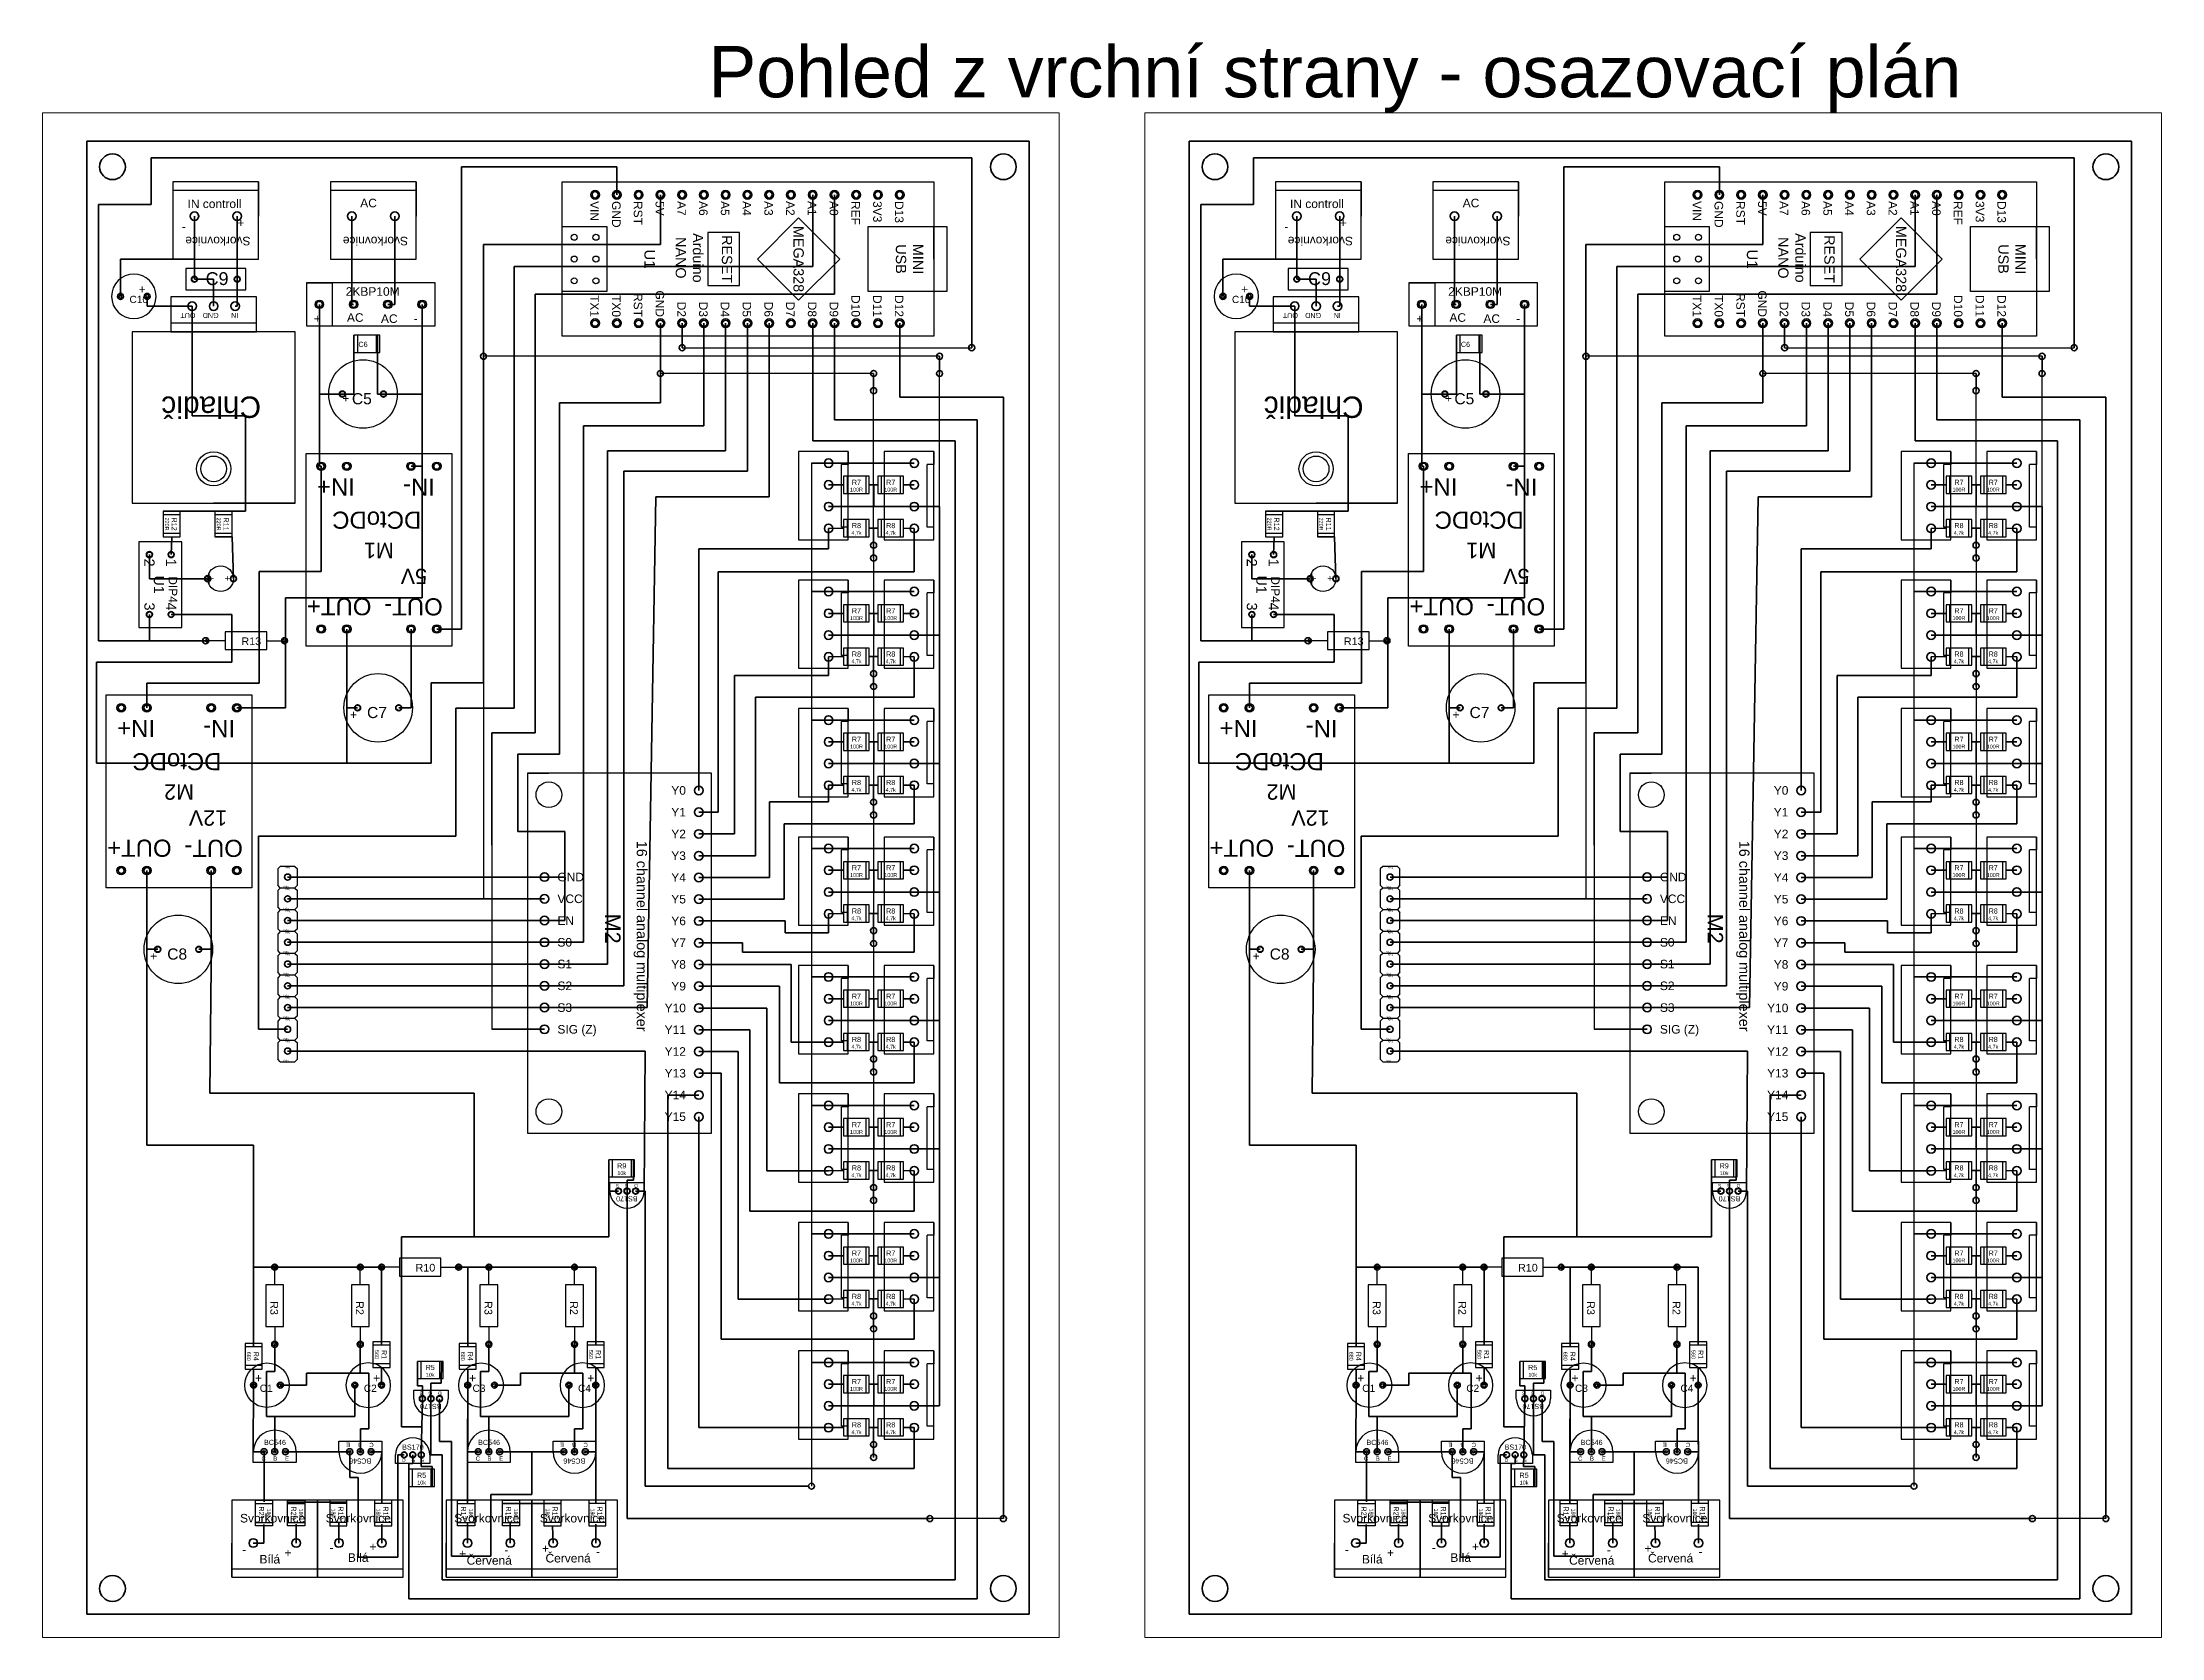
# Paper-space layout 'Layout2' of a CAD drawing. Header units: millimetres. Extents: x 1 to 248, y 4 to 190.
# The model-space entities are those that its viewports show. They can reach past a viewport. Long polylines and large blocks are cut down to what shows.
import ezdxf
from ezdxf.enums import TextEntityAlignment as Align

# ---------------------------------------------------------------- set-up
doc = ezdxf.new("R2010")
doc.units = ezdxf.units.MM
for name, color, linetype, lineweight in [('Cesty', 90, 'Continuous', 106), ('Deska', 10, 'Continuous', 70), ('Díry', 106, 'Continuous', 35), ('Díry-šrouby', 10, 'Continuous', 70)]:
    doc.layers.add(name, color=color, linetype=linetype, lineweight=lineweight)
for name, color, linetype in [('Drátové propojky', 172, 'Continuous'), ('Díry-poznámky', 40, 'Continuous'), ('SMD součástky', 172, 'Continuous'), ('Součástky', 212, 'Continuous')]:
    doc.layers.add(name, color=color, linetype=linetype)
doc.layers.add('Poznámky', color=7, linetype='Continuous', lineweight=0, true_color=0xe98707)
doc.styles.get("Standard").update_dxf_attribs({"font": 'arial.ttf'})

# ---------------------------------------------------------------- blocks, each defined once
blk = doc.blocks.new('Svorkovnice')
for p, q in [((7.5, 5), (-2.5, 5)), ((-2.5, 5), (-2.5, -4)), ((7.5, -4), (7.5, 5)), ((-2.5, -4), (-2.5, 0)), ((-2.5, -4), (-2.5, -3)), ((-2.5, -3), (7.5, -3)), ((-2.5, -4), (7.5, -4))]:
    blk.add_line(p, q)
for centre in [(0, 0), (5, 0)]:
    blk.add_circle(centre, 0.5)
at = {"insert": (-1.55, 3.4), "char_height": 1, "attachment_point": 1}
blk.add_mtext_dynamic_manual_height_columns('Svorkovnice', width=1.7485, gutter_width=12.5, heights=[0], dxfattribs=at)
blk = doc.blocks.new('Tranzistor_1')
for p, q in [((-5, -2.5), (-5, 0)), ((5, -2.5), (-5, -2.5)), ((5, 0), (5, -2.5))]:
    blk.add_line(p, q)
for centre in [(-2.5, 0), (0, 0), (2.5, 0)]:
    blk.add_circle(centre, 0.3)
blk.add_arc((0, 0), 5, 0, 180)
at = {"char_height": 1, "attachment_point": 1}
for s, insert in [('C', (-3.09, -1.09)), ('B', (-0.34, -1.09)), ('E', (2.41, -1.09))]:
    blk.add_mtext_dynamic_manual_height_columns(s, width=0.3446, gutter_width=12.5, heights=[0], dxfattribs=dict(at, insert=insert))
blk.add_attdef('TYP', (-2.51, 1.58), '', height=1.2)
blk = doc.blocks.new('*U200')
blk.add_circle((0, 0), 0.3)
blk = doc.blocks.new('*U199')
at = {"color": 0, "linetype": 'ByBlock', "lineweight": -2, "transparency": 16777216}
for p in [(0, 0), (4.8, 0)]:
    blk.add_blockref('*U200', p, dxfattribs=at)
blk = doc.blocks.new('BLOCK4')
blk.add_circle((2.4, 0), 4)
blk.add_blockref('*U199', (0, 0))
blk.add_attdef('C', (1.11, -1.2), '', height=1.3)
blk = doc.blocks.new('Rezistor SMD')
for p, q in [((2.8, 1), (-0.2, 1)), ((-0.2, 1), (-0.2, -1)), ((0.2, 1), (0.2, -1)), ((2.8, 1), (2.3, 1)), ((2.8, 1), (2.4, 1)), ((2.4, 1), (2.4, -1)), ((2.8, -1), (2.8, 1)), ((-0.2, -1), (2.8, -1))]:
    blk.add_line(p, q)
for tag, height, p in [('R', 0.6, (1.3, 0)), ('VALUE', 0.45, (1.3, -0.78))]:
    blk.add_attdef(tag, text='', height=height).set_placement(p, align=Align.CENTER)
blk = doc.blocks.new('Rezistor')
for p, q in [((3, 0), (0, 0)), ((10, 1.5), (3, 1.5)), ((3, 1.5), (3, -1.5)), ((10, -1.5), (10, 1.5)), ((10, 0), (13, 0)), ((3, -1.5), (10, -1.5))]:
    blk.add_line(p, q)
for centre in [(0, 0), (13, 0)]:
    blk.add_circle(centre, 0.3)
blk.add_attdef('R', (5.73, -0.74), '', height=1.3)
blk = doc.blocks.new('Tranzistor_1 v2')
for p, q in [((-2, -1), (-2, 0)), ((2, 0), (2, -1)), ((2, -1), (-2, -1))]:
    blk.add_line(p, q)
for centre in [(-1, 0), (0, 0), (1, 0)]:
    blk.add_circle(centre, 0.3)
blk.add_arc((0, 0), 2, 0, 180)
at = {"char_height": 0.4, "attachment_point": 1}
for s, insert in [('D', (-1.24, -0.44)), ('G', (-0.14, -0.44)), ('S', (0.96, -0.44))]:
    blk.add_mtext_dynamic_manual_height_columns(s, width=0.3446, gutter_width=12.5, heights=[0], dxfattribs=dict(at, insert=insert))
blk.add_attdef('TYP', (-1.24, 0.6), '', height=0.6)
blk = doc.blocks.new('*U118')
blk.add_circle((0, 0), 0.35)
blk = doc.blocks.new('*U119')
at = {"color": 0, "linetype": 'ByBlock', "lineweight": -2, "transparency": 16777216}
for p in [(-5.08, 2.54), (-2.54, 2.54), (0, 2.54), (-5.08, 0), (-2.54, 0), (0, 0)]:
    blk.add_blockref('*U118', p, dxfattribs=at)
blk = doc.blocks.new('*U120')
blk.add_circle((0, 0), 0.35)
blk = doc.blocks.new('*U121')
at = {"color": 0, "linetype": 'ByBlock', "lineweight": -2, "transparency": 16777216}
for p in [(0, 0), (0, -2.54), (0, -5.08), (0, -7.62), (0, -10.16), (0, -12.7), (0, -15.24), (0, -17.78), (0, -20.32), (0, -22.86), (0, -25.4), (0, -27.94), (0, -30.48), (0, -33.02), (0, -35.56)]:
    blk.add_blockref('*U120', p, dxfattribs=at)
blk = doc.blocks.new('*U122')
blk.add_circle((0, 0), 0.35)
blk = doc.blocks.new('*U123')
at = {"color": 0, "linetype": 'ByBlock', "lineweight": -2, "transparency": 16777216}
for p in [(0, 0), (0, -2.54), (0, -5.08), (0, -7.62), (0, -10.16), (0, -12.7), (0, -15.24), (0, -17.78), (0, -20.32), (0, -22.86), (0, -25.4), (0, -27.94), (0, -30.48), (0, -33.02), (0, -35.56)]:
    blk.add_blockref('*U122', p, dxfattribs=at)
blk = doc.blocks.new('Arduino NANO')
for p, q in [((-3.8, 43.4), (-3.8, 44.9)), ((-3.8, 44.9), (3.8, 44.9)), ((3.8, 44.9), (3.8, 35.7)), ((-9, 0), (-9, 43.4)), ((-9, 43.4), (9, 43.4)), ((0, 43.4), (-3.8, 43.4)), ((-3.8, 35.7), (-3.8, 43.4)), ((0, 43.4), (7.5, 43.4)), ((9, 43.4), (9, 0)), ((3.8, 35.7), (-3.8, 35.7)), ((-4.81, 27.59), (0, 32.4)), ((0, 32.4), (4.81, 27.59)), ((0, 22.78), (-4.81, 27.59)), ((4.81, 27.59), (0, 22.78)), ((3.1, 20.7), (-3.1, 20.7)), ((-3.1, 20.7), (-3.1, 17)), ((3.1, 17), (3.1, 20.7)), ((-3.1, 17), (0, 17)), ((0, 17), (3.1, 17)), ((-3.8, 0), (-3.8, 5.2)), ((-3.8, 5.2), (3.8, 5.2)), ((3.8, 5.2), (3.8, 0)), ((9, 0), (-9, 0)), ((0, 0), (-3.8, 0))]:
    blk.add_line(p, q)
at = {"xscale": -1}
blk.add_blockref('*U123', (-7.5, 39.4), dxfattribs=at)
for name, p in [('*U121', (7.5, 39.4)), ('*U119', (2.54, 1.4))]:
    blk.add_blockref(name, p)
for s, width, insert, char_height, attachment_point in [('MINI\\PUSB', 4.3883, (0, 40.54), 1.2, 5), ('D13', 0.8557, (-6.77, 39.33), 1, 4), ('D12', 0.8557, (6.77, 39.33), 1, 6), ('3V3', 0.8557, (-6.77, 36.79), 1, 4), ('D11', 0.8557, (6.77, 36.79), 1, 6), ('REF', 0.8557, (-6.77, 34.25), 1, 4), ('D10', 0.8557, (6.77, 34.25), 1, 6), ('A0', 0.8557, (-6.77, 31.71), 1, 4), ('D9', 0.8557, (6.77, 31.71), 1, 6), ('D8', 0.8557, (6.77, 29.17), 1, 6), ('A1', 0.8557, (-6.77, 29.17), 1, 4), ('MEGA328', 4.3883, (0, 27.59), 1.2, 5), ('A2', 0.8557, (-6.77, 26.63), 1, 4), ('D7', 0.8557, (6.77, 26.63), 1, 6), ('A3', 0.8557, (-6.77, 24.09), 1, 4), ('D6', 0.8557, (6.77, 24.09), 1, 6), ('A4', 0.8557, (-6.77, 21.55), 1, 4), ('RESET', 4.3883, (0, 19.23), 1.2, 5), ('D5', 0.8557, (6.77, 21.55), 1, 6), ('A5', 0.8557, (-6.77, 19.01), 1, 4), ('D4', 0.8557, (6.77, 19.01), 1, 6), ('A6', 0.8557, (-6.77, 16.47), 1, 4), ('Arduino\\PNANO', 4.3883, (-0.14, 14.84), 1.2, 5), ('D3', 0.8557, (6.77, 16.47), 1, 6), ('A7', 0.8557, (-6.77, 13.93), 1, 4), ('D2', 0.8557, (6.77, 13.93), 1, 6), ('5V', 0.8557, (-6.77, 11.39), 1, 4), ('GND', 0.8557, (6.77, 11.39), 1, 6), ('RST', 0.8557, (-6.77, 8.85), 1, 4), ('RST', 0.8557, (6.77, 8.85), 1, 6), ('GND', 0.8557, (-6.77, 6.31), 1, 4), ('TX0', 0.8557, (6.77, 6.31), 1, 6), ('VIN', 0.8557, (-6.77, 3.77), 1, 4), ('TX1', 0.8557, (6.77, 3.77), 1, 6)]:
    blk.add_mtext_dynamic_manual_height_columns(s, width=width, gutter_width=12.5, heights=[0], dxfattribs=dict(insert=insert, char_height=char_height, attachment_point=attachment_point))
blk.add_attdef('UX', text='', height=1.25).set_placement((0, 10.22), align=Align.MIDDLE_CENTER)
blk = doc.blocks.new('DCtoDC_small')
for p, q in [((0, 0), (0, 22.5)), ((0, 22.5), (17, 22.5)), ((17, 22.5), (17, 0)), ((17, 0), (0, 0))]:
    blk.add_line(p, q)
for centre in [(1.75, 20.5), (4.75, 20.5), (12.25, 20.5), (15.25, 20.5), (1.75, 1.5), (4.75, 1.5), (12.25, 1.5), (15.25, 1.5)]:
    blk.add_circle(centre, 0.5)
at = {"char_height": 2, "attachment_point": 1}
for s, width, insert in [('OUT-', 6.1595, (1.05, 18.91)), ('OUT+', 6.1595, (9.37, 18.89)), ('DCtoDC', 11.4047, (3.55, 8.79)), ('IN-', 6.1595, (1.96, 4.94)), ('IN+', 6.1595, (11.3, 4.92))]:
    blk.add_mtext_dynamic_manual_height_columns(s, width=width, gutter_width=12.5, heights=[0], dxfattribs=dict(at, insert=insert))
blk.add_attdef('VYSTUPNI', (2.88, 13.46), '', height=1.8)
blk.add_attdef('CISLO', text='', height=1.8).set_placement((8.5, 10.43), align=Align.CENTER)
blk = doc.blocks.new('*U205')
blk.add_circle((0, 0), 0.5)
blk = doc.blocks.new('*U206')
at = {"color": 0, "linetype": 'ByBlock', "lineweight": -2, "transparency": 16777216}
for p in [(-17.78, 0), (-15.24, 0), (-12.7, 0), (-10.16, 0), (-7.62, 0), (-5.08, 0), (-2.54, 0), (0, 0)]:
    blk.add_blockref('*U205', p, dxfattribs=at)
blk = doc.blocks.new('*U207')
blk.add_circle((0, 0), 0.5)
blk = doc.blocks.new('*U208')
at = {"color": 0, "linetype": 'ByBlock', "lineweight": -2, "transparency": 16777216}
for p in [(0, 0), (2.54, 0), (5.08, 0), (7.62, 0), (10.16, 0), (12.7, 0), (15.24, 0), (17.78, 0), (20.32, 0), (22.86, 0), (25.4, 0), (27.94, 0), (30.48, 0), (33.02, 0), (35.56, 0), (38.1, 0)]:
    blk.add_blockref('*U207', p, dxfattribs=at)
blk = doc.blocks.new('16-ch-analog-multiplexer')
for p, q in [((42, 21.5), (0, 21.5)), ((0, 21.5), (0, 0)), ((0, 21.5), (0, 20)), ((42, 0), (42, 21.5)), ((0, 0), (0, 2.5)), ((0, 0), (0, 2)), ((0, 0), (42, 0))]:
    blk.add_line(p, q)
for centre in [(2.5, 2.5), (39.5, 2.5)]:
    blk.add_circle(centre, 1.5)
for name, p in [('*U208', (2, 20)), ('*U206', (29.89, 2))]:
    blk.add_blockref(name, p)
at = {"char_height": 1, "rotation": 90}
for s, width, insert, attachment_point in [('Y0', 2.1173, (2, 18.5), 6), ('Y1', 2.1173, (4.54, 18.5), 6), ('Y2', 2.1173, (7.08, 18.5), 6), ('Y3', 2.1173, (9.62, 18.5), 6), ('Y4', 2.1173, (12.16, 18.5), 6), ('Y5', 2.1173, (14.7, 18.5), 6), ('Y6', 2.1173, (17.24, 18.5), 6), ('Y7', 2.1173, (19.78, 18.5), 6), ('Y8', 2.1173, (22.32, 18.5), 6), ('Y9', 2.1173, (24.86, 18.5), 6), ('Y10', 2.1173, (27.4, 18.5), 6), ('Y11', 2.1173, (29.94, 18.5), 6), ('Y12', 2.1173, (32.48, 18.5), 6), ('Y13', 2.1173, (35.02, 18.5), 6), ('Y14', 2.1173, (37.56, 18.5), 6), ('Y15', 2.1173, (40.1, 18.5), 6), ('SIG (Z)', 4.8487, (29.39, 3.5), 1), ('GND', 2.1173, (11.61, 3.5), 1), ('VCC', 2.1173, (14.15, 3.5), 1), ('EN', 2.1173, (16.69, 3.5), 1), ('S0', 2.1173, (19.23, 3.5), 1), ('S1', 2.1173, (21.77, 3.5), 1), ('S2', 2.1173, (24.31, 3.5), 1), ('S3', 2.1173, (26.85, 3.5), 1)]:
    blk.add_mtext_dynamic_manual_height_columns(s, width=width, gutter_width=9, heights=[0], dxfattribs=dict(at, insert=insert, attachment_point=attachment_point))
at = {"insert": (7.88, 13.96), "char_height": 1.2, "attachment_point": 1}
blk.add_mtext_dynamic_manual_height_columns('16 channel analog multiplexer', width=28.0301, gutter_width=9, heights=[0], dxfattribs=at)
blk.add_attdef('CISLO', (16.39, 9.07), '', height=1.8)
blk = doc.blocks.new('*U210')
blk.add_circle((0, 0), 0.5)
blk = doc.blocks.new('*U211')
at = {"color": 0, "linetype": 'ByBlock', "lineweight": -2, "transparency": 16777216}
for p in [(-7.62, 0), (-5.08, 0), (-2.54, 0), (0, 0)]:
    blk.add_blockref('*U210', p, dxfattribs=at)
blk = doc.blocks.new('4-pin-fan-connector')
for p, q in [((8.96, 2.3), (-1.34, 2.3)), ((-1.34, 2.3), (-1.34, -3.5)), ((-1.34, 2.3), (0.16, 2.3)), ((0.16, 2.3), (0.16, 1.5)), ((7.46, 1.5), (0.16, 1.5)), ((8.96, 2.3), (7.46, 2.3)), ((7.46, 2.3), (7.46, 1.5)), ((8.96, -3.5), (8.96, 2.3)), ((8.96, -3.5), (8.96, 0)), ((-1.34, -3.5), (8.96, -3.5))]:
    blk.add_line(p, q)
blk.add_blockref('*U211', (7.62, 0))
blk = doc.blocks.new('*U213')
at = {"layer": 'Součástky', "rotation": 180}
blk.add_blockref('4-pin-fan-connector', (3.81, -0.6), dxfattribs=at)
blk = doc.blocks.new('*U214')
at = {"layer": 'Součástky', "color": 0, "linetype": 'ByBlock', "lineweight": -2, "transparency": 16777216}
for p in [(0, 10), (15, 10), (30, 10), (45, 10), (60, 10), (75, 10), (90, 10), (105, 10), (0, 0), (15, 0), (30, 0), (45, 0), (60, 0), (75, 0), (90, 0), (105, 0)]:
    blk.add_blockref('*U213', p, dxfattribs=at)
blk = doc.blocks.new('*U215')
at = {"layer": 'SMD součástky', "rotation": 90}
for p, values in [((-1.24, -1.3), {'R': 'R7', 'VALUE': '100R'}), ((3.81, -1.3), {'R': 'R8', 'VALUE': '4,7k'})]:
    blk.add_blockref('Rezistor SMD', p, dxfattribs=at).add_auto_attribs(values)
blk = doc.blocks.new('*U216')
at = {"layer": 'Součástky', "color": 0, "linetype": 'ByBlock', "lineweight": -2, "transparency": 16777216}
for p in [(0, 0), (15, 0), (30, 0), (45, 0), (60, 0), (75, 0), (90, 0), (105, 0), (0, -4), (15, -4), (30, -4), (45, -4), (60, -4), (75, -4), (90, -4), (105, -4)]:
    blk.add_blockref('*U215', p, dxfattribs=at)
blk = doc.blocks.new('*U217')
at = {"layer": 'Cesty'}
for p, q in [((1.27, 5), (1.27, -5)), ((-1.27, 0.26), (1.27, 0.26))]:
    blk.add_line(p, q, dxfattribs=at)
blk = doc.blocks.new('*U218')
at = {"layer": 'Cesty', "color": 0, "linetype": 'ByBlock', "lineweight": -2, "transparency": 16777216}
for p in [(0, 0), (15, 0), (30, 0), (45, 0), (60, 0), (75, 0), (90, 0), (105, 0)]:
    blk.add_blockref('*U217', p, dxfattribs=at)
blk = doc.blocks.new('*U219')
at = {"layer": 'Cesty'}
for p, q in [((-3.81, -5), (-3.81, 5)), ((-1.27, 3.76), (-1.27, 5)), ((3.78, 3.76), (3.81, 5)), ((-1.27, -3.24), (-1.27, -5)), ((3.78, -3.24), (3.81, -5))]:
    blk.add_line(p, q, dxfattribs=at)
blk = doc.blocks.new('*U220')
at = {"layer": 'Cesty', "color": 0, "linetype": 'ByBlock', "lineweight": -2, "transparency": 16777216}
for p in [(0, 0), (15, 0), (30, 0), (45, 0), (60, 0), (75, 0), (90, 0), (105, 0)]:
    blk.add_blockref('*U219', p, dxfattribs=at)
blk = doc.blocks.new('*U221')
at = {"layer": 'Cesty'}
for p, q in [((-1.925, 0), (0.075, 0)), ((0.075, 0), (1.575, 0))]:
    blk.add_line(p, q, dxfattribs=at)
at = {"layer": 'Díry'}
for centre in [(0.075, 0), (1.575, 0)]:
    blk.add_circle(centre, 0.35, dxfattribs=at)
blk = doc.blocks.new('*U222')
at = {"layer": 'Díry', "color": 0, "linetype": 'ByBlock', "lineweight": -2, "transparency": 16777216}
for p in [(0, 0), (15, 0), (30, 0), (45, 0), (60, 0), (75, 0), (90, 0), (105, 0)]:
    blk.add_blockref('*U221', p, dxfattribs=at)
blk = doc.blocks.new('*U223')
at = {"layer": 'Drátové propojky'}
blk.add_line((-6.75, 0), (6.75, 0), dxfattribs=at)
blk = doc.blocks.new('*U224')
at = {"layer": 'Drátové propojky', "color": 0, "linetype": 'ByBlock', "lineweight": -2, "transparency": 16777216}
for p in [(0, 0), (15, 0), (30, 0), (45, 0), (60, 0), (75, 0), (90, 0)]:
    blk.add_blockref('*U223', p, dxfattribs=at)
blk = doc.blocks.new('*U225')
at = {"layer": 'Cesty'}
blk.add_line((0, -1.48), (0, 1.48), dxfattribs=at)
blk = doc.blocks.new('*U226')
at = {"layer": 'Cesty', "color": 0, "linetype": 'ByBlock', "lineweight": -2, "transparency": 16777216}
for p in [(0, 0), (15, 0), (30, 0), (45, 0), (60, 0), (75, 0), (90, 0), (105, 0)]:
    blk.add_blockref('*U225', p, dxfattribs=at)
blk = doc.blocks.new('*U227')
at = {"layer": 'Cesty'}
blk.add_line((0, 1), (0, -1), dxfattribs=at)
blk = doc.blocks.new('*U228')
at = {"layer": 'Cesty', "color": 0, "linetype": 'ByBlock', "lineweight": -2, "transparency": 16777216}
for p in [(0, 0), (15, 0), (30, 0), (45, 0), (60, 0), (75, 0), (90, 0), (105, 0)]:
    blk.add_blockref('*U227', p, dxfattribs=at)
blk = doc.blocks.new('Oboustraný kolík přímý (1pin)')
for p, q in [((-2.5, -0.3), (-2.2, 0)), ((-0.3, 0), (-2.2, 0)), ((-0.3, 0), (0, -0.3)), ((-2.5, -0.3), (-2.5, -2)), ((-2.5, -2), (-2.2, -2.3)), ((-2.2, -2.3), (-0.3, -2.3)), ((0, -2), (-0.3, -2.3)), ((0, -2), (0, -0.3))]:
    blk.add_line(p, q)
blk.add_circle((-1.25, -1.15), 0.35)
at = {"char_height": 0.2, "attachment_point": 1}
for insert, rotation in [((-2.24, -0.84), 270), ((-0.24, -1.61), 90)]:
    blk.add_mtext_dynamic_manual_height_columns('řada', width=0.3606, gutter_width=12.5, heights=[0], dxfattribs=dict(at, insert=insert, rotation=rotation))
blk = doc.blocks.new('Oboustraný kolík přímý')
at = {"layer": 'Součástky'}
blk.add_blockref('Oboustraný kolík přímý (1pin)', (0, 0), dxfattribs=at)
blk = doc.blocks.new('*U229')
at = {"layer": 'Cesty'}
blk.add_blockref('Oboustraný kolík přímý', (1.25, 1.15), dxfattribs=at)
blk = doc.blocks.new('*U230')
at = {"layer": 'Cesty', "color": 0, "linetype": 'ByBlock', "lineweight": -2, "transparency": 16777216}
for p in [(0, 0), (2.54, 0), (5.08, 0), (7.62, 0), (10.16, 0), (12.7, 0), (15.24, 0), (17.78, 0), (20.32, 0)]:
    blk.add_blockref('*U229', p, dxfattribs=at)
blk = doc.blocks.new('*U231')
blk.add_circle((0, 0), 0.5)
blk = doc.blocks.new('*U232')
at = {"color": 0, "linetype": 'ByBlock', "lineweight": -2, "transparency": 16777216}
for p in [(-12, 0), (-8, 0), (-4, 0), (0, 0)]:
    blk.add_blockref('*U231', p, dxfattribs=at)
blk = doc.blocks.new('Diodový můstek 2KBP10M')
for p, q in [((13.5, 2.5), (-1.5, 2.5)), ((-1.5, 2.5), (-1.5, -2.5)), ((-1.5, 2.5), (1.5, 2.5)), ((1.5, 2.5), (1.5, -2.5)), ((13.5, -2.5), (13.5, 2.5)), ((-1.5, -2.5), (13.5, -2.5))]:
    blk.add_line(p, q)
blk.add_blockref('*U232', (12, 0))
at = {"char_height": 1, "attachment_point": 1}
for s, insert in [('2KBP10M', (3.08, 2)), ('+', (-0.65, -1.17)), ('AC', (3.22, -1.04)), ('AC', (7.19, -1.17)), ('-', (11.01, -1.17))]:
    blk.add_mtext_dynamic_manual_height_columns(s, width=2.8197, gutter_width=12.5, heights=[0], dxfattribs=dict(at, insert=insert))
blk = doc.blocks.new('*U236')
blk.add_circle((0, 0), 0.3)
blk = doc.blocks.new('*U235')
at = {"color": 0, "linetype": 'ByBlock', "lineweight": -2, "transparency": 16777216}
for p in [(0, 0), (4.8, 0)]:
    blk.add_blockref('*U236', p, dxfattribs=at)
blk = doc.blocks.new('BLOCK5')
blk.add_circle((2.4, 0), 4)
blk.add_blockref('*U235', (0, 0))
blk.add_attdef('C', (1.11, -1.2), '', height=1.3)
blk = doc.blocks.new('Kondenzátor SMD 1206')
for p, q in [((2.8, 1), (-0.2, 1)), ((-0.2, 1), (-0.2, -1)), ((0.2, 1), (0.2, -1)), ((2.8, 1), (2.3, 1)), ((2.8, 1), (2.4, 1)), ((2.4, 1), (2.4, -1)), ((2.8, -1), (2.8, 1)), ((-0.2, -1), (2.8, -1))]:
    blk.add_line(p, q)
blk.add_attdef('C', (0.32, -0.36), '', height=0.6)
blk = doc.blocks.new('*U272')
at = {"layer": 'Díry'}
blk.add_circle((0, 0), 0.5, dxfattribs=at)
blk = doc.blocks.new('*U273')
at = {"layer": 'Díry', "color": 0, "linetype": 'ByBlock', "lineweight": -2, "transparency": 16777216}
for p in [(0, 0), (15, 0), (0, -2.54), (15, -2.54), (0, -5.08), (15, -5.08), (0, -7.62), (15, -7.62), (0, -10.16), (15, -10.16), (0, -12.7), (15, -12.7), (0, -15.24), (15, -15.24), (0, -17.78), (15, -17.78), (0, -20.32), (15, -20.32), (0, -22.86), (15, -22.86), (0, -25.4), (15, -25.4), (0, -27.94), (15, -27.94), (0, -30.48), (15, -30.48), (0, -33.02), (15, -33.02), (0, -35.56), (15, -35.56)]:
    blk.add_blockref('*U272', p, dxfattribs=at)
blk = doc.blocks.new('*U278')
at = {"layer": 'Díry'}
blk.add_circle((0, 0), 0.5, dxfattribs=at)
blk = doc.blocks.new('*U279')
at = {"layer": 'Díry', "color": 0, "linetype": 'ByBlock', "lineweight": -2, "transparency": 16777216}
for p in [(0, 0), (2.54, 0), (5.08, 0), (7.62, 0), (0, -10), (2.54, -10), (5.08, -10), (7.62, -10)]:
    blk.add_blockref('*U278', p, dxfattribs=at)
blk = doc.blocks.new('*U276')
at = {"layer": 'Díry'}
blk.add_blockref('*U279', (-3.81, 5), dxfattribs=at)
blk = doc.blocks.new('*U277')
at = {"layer": 'Díry', "color": 0, "linetype": 'ByBlock', "lineweight": -2, "transparency": 16777216}
for p in [(0, 0), (15, 0), (30, 0), (45, 0), (60, 0), (75, 0), (90, 0), (105, 0)]:
    blk.add_blockref('*U276', p, dxfattribs=at)
blk = doc.blocks.new('*U280')
blk.add_circle((0, 0), 0.5)
blk = doc.blocks.new('*U281')
at = {"color": 0, "linetype": 'ByBlock', "lineweight": -2, "transparency": 16777216}
for p in [(0, 0), (2.5, 0), (5, 0)]:
    blk.add_blockref('*U280', p, dxfattribs=at)
blk = doc.blocks.new('L7812')
for p, q in [((7.5, 3), (-2.5, 3)), ((-2.5, 3), (-2.5, -1.1)), ((-2.5, 3), (-2.5, 2)), ((-2.5, 3), (-2.5, 0)), ((7.5, -1.1), (7.5, 3)), ((-2.5, 2), (7.5, 2)), ((-2.5, -1.1), (7.5, -1.1))]:
    blk.add_line(p, q)
blk.add_blockref('*U281', (0, 0))
at = {"char_height": 0.6, "attachment_point": 1}
for s, insert in [('IN', (-0.38, 1.39)), ('GND', (1.92, 1.39)), ('OUT', (4.62, 1.39))]:
    blk.add_mtext_dynamic_manual_height_columns(s, width=0.9779, gutter_width=12.5, heights=[0], dxfattribs=dict(at, insert=insert))
blk = doc.blocks.new('Chladič')
for p, q in [((-9.5, 20), (-9.5, 0)), ((9.5, 20), (-9.5, 20)), ((-9.5, 20), (0, 20)), ((9.5, 0), (9.5, 20)), ((-9.5, 0), (9.5, 0))]:
    blk.add_line(p, q)
blk.add_circle((0, 16), 2)
at = {"insert": (-5.54, 10.05), "char_height": 2.5, "attachment_point": 1}
blk.add_mtext_dynamic_manual_height_columns('Chladič', width=10.8294, gutter_width=12.5, heights=[0], dxfattribs=at)
blk = doc.blocks.new('Kondenzátor-roztec-5mm')
at = {"layer": 'Součástky'}
for p, q in [((6, 1.25), (-1, 1.25)), ((-1, 1.25), (-1, -1.25)), ((6, -1.25), (6, 1.25)), ((-1, -1.25), (6, -1.25))]:
    blk.add_line(p, q, dxfattribs=at)
for centre in [(0, 0), (5, 0)]:
    blk.add_circle(centre, 0.3, dxfattribs=at)
blk.add_attdef('C', (1.31, -0.69), '', height=1.5, dxfattribs=at)
blk = doc.blocks.new('Dip4_IO')
for p, q in [((8.5, 1.23), (-1.5, 1.23)), ((-1.5, 1.23), (-1.5, -3.77)), ((8.5, -3.77), (8.5, 1.23)), ((-1.5, -3.77), (8.5, -3.77))]:
    blk.add_line(p, q)
for centre in [(0, 0), (7, 0), (0, -2.54), (7, -2.54)]:
    blk.add_circle(centre, 0.3)
for s, width, gutter_width, insert, char_height, attachment_point in [('1', 1.2863, 6, (0.47, 0), 1.2, 4), ('DIP4', 2.3875, 12.5, (2.53, 0.7), 1, 1), ('4', 1.2863, 6, (6.53, 0), 1.2, 6), ('2', 1.2863, 6, (0.47, -2.54), 1.2, 4), ('3', 1.2863, 6, (6.53, -2.54), 1.2, 6)]:
    blk.add_mtext_dynamic_manual_height_columns(s, width=width, gutter_width=gutter_width, heights=[0], dxfattribs=dict(insert=insert, char_height=char_height, attachment_point=attachment_point))
blk.add_attdef('IONUM', text='', height=1.2).set_placement((3.5, -2.02), align=Align.CENTER)
blk = doc.blocks.new('Kontrolka')
at = {"layer": 'Součástky'}
blk.add_line((2.83, 0.7), (2.83, -0.7), dxfattribs=at)
for centre, radius in [((0, 0), 0.3), ((1.5, 0), 1.5), ((3, 0), 0.3)]:
    blk.add_circle(centre, radius, dxfattribs=at)
at = {"layer": 'Součástky', "char_height": 0.8, "attachment_point": 1}
for s, insert in [('+', (0.37, 0.37)), ('-', (2.26, 0.48))]:
    blk.add_mtext_dynamic_manual_height_columns(s, width=0.9829, gutter_width=6.5, heights=[0], dxfattribs=dict(at, insert=insert))

msp = doc.modelspace()

# ---------------------------------------------------------------- linework, layer by layer
at = {"layer": 'Cesty'}
for p, q in [((-83.28, 91.47), (-83.28, 103.57)), ((-83.28, 103.57), (47.68, 103.57)), ((-111.22, 4.08), (-111.22, 99.87)), ((-89.04, 99.87), (-111.22, 99.87)), ((57.04, 100.52), (-80.6, 100.52)), ((-80.6, 100.52), (-80.6, 83.85)), ((57.04, 34.15), (57.04, 100.52)), ((-78.16, 81.31), (-78.16, 97.94)), ((-78.16, 97.94), (54.82, 97.94)), ((54.82, 97.94), (54.82, 38.06)), ((-86.03, 96.12), (-88.03, 96.12)), ((-70.48, 96.12), (34.52, 96.12)), ((47.68, 59.64), (47.68, 94.99)), ((-67.94, 93.17), (-62.85, 93.17)), ((-62.85, 93.17), (-62.85, 70.29)), ((-52.94, 93.17), (-48.23, 93.17)), ((-48.23, 93.17), (-48.23, 74.63)), ((-37.94, 93.17), (-33.45, 93.17)), ((-33.45, 93.17), (-33.45, 77.99)), ((-22.94, 93.17), (-18.45, 93.17)), ((-18.45, 93.17), (-18.45, 73.11)), ((-7.94, 93.17), (-3.22, 93.17)), ((-3.22, 93.17), (-3.22, 77.42)), ((7.06, 93.17), (11.8, 93.17)), ((11.8, 93.17), (11.8, 73.98)), ((22.06, 93.17), (26.74, 93.17)), ((26.74, 93.17), (26.74, 70.63)), ((41.81, 93.17), (37.06, 93.17)), ((41.81, 64.39), (41.81, 93.17)), ((-91.89, 91.47), (-83.28, 91.47)), ((-84.03, 88.42), (-86.03, 88.42)), ((-73.02, 87.92), (-73.02, 88.92)), ((-67.97, 87.92), (-67.97, 88.92)), ((-58.02, 87.92), (-58.02, 88.92)), ((-52.97, 87.92), (-52.97, 88.92)), ((-43.02, 87.92), (-43.02, 88.92)), ((-37.97, 87.92), (-37.97, 88.92)), ((-28.02, 87.92), (-28.02, 88.92)), ((-22.97, 87.92), (-22.97, 88.92)), ((-13.02, 87.92), (-13.02, 88.92)), ((-7.97, 87.92), (-7.97, 88.92)), ((1.98, 87.92), (1.98, 88.92)), ((7.03, 87.92), (7.03, 88.92)), ((16.98, 87.92), (16.98, 88.92)), ((22.03, 87.92), (22.03, 88.92)), ((31.98, 87.92), (31.98, 88.92)), ((37.03, 87.92), (37.03, 88.92)), ((-106.89, 83.85), (-95.28, 83.85)), ((-95.28, 83.85), (-95.28, 48.93)), ((-80.6, 83.85), (-91.89, 83.85)), ((-67.94, 83.17), (-65.55, 83.17)), ((-65.55, 83.17), (-65.55, 68.01)), ((-52.94, 83.17), (-50.75, 83.17)), ((-50.75, 83.17), (-50.75, 72.19)), ((-37.94, 83.17), (-36.02, 83.17)), ((-36.02, 83.17), (-36.02, 76.28)), ((-22.94, 83.17), (-20.73, 83.17)), ((-20.73, 83.17), (-20.73, 78.1)), ((-7.94, 83.17), (-7.94, 78.78)), ((7.06, 83.17), (7.06, 75.97)), ((22.06, 83.17), (22.06, 72.61)), ((37.06, 83.17), (37.06, 68.01)), ((-106.89, 81.31), (-98.53, 81.31)), ((-98.53, 81.31), (-98.53, 46.47)), ((-91.89, 81.31), (-78.16, 81.31)), ((43.89, 80.82), (43.89, 61.75)), ((-33.45, 77.99), (-24.64, 77.99)), ((-24.64, 77.99), (-24.64, 68.01)), ((-20.73, 78.1), (-22.1, 78.1)), ((-22.1, 78.1), (-22.1, 68.01)), ((-7.94, 78.78), (-17.02, 78.78)), ((-17.02, 78.78), (-17.02, 68.01)), ((-3.22, 77.42), (-14.48, 77.42)), ((-14.48, 77.42), (-14.48, 68.01)), ((-71.64, 76.23), (-91.89, 76.23)), ((-71.64, 63), (-71.64, 76.23)), ((-48.23, 74.63), (-29.72, 74.63)), ((-36.02, 76.28), (-27.18, 76.28)), ((-29.72, 74.63), (-29.72, 68.01)), ((-27.18, 76.28), (-27.18, 68.01)), ((7.06, 75.97), (-11.94, 75.97)), ((-11.94, 75.97), (-11.94, 68.01)), ((-74.64, 73.69), (-91.89, 73.69)), ((-74.64, 59.28), (-74.64, 73.69)), ((-50.75, 72.19), (-32.26, 72.19)), ((-32.26, 72.19), (-32.26, 68.01)), ((-18.45, 73.11), (-19.56, 73.11)), ((-19.56, 73.11), (-19.56, 68.01)), ((11.8, 73.98), (-9.4, 73.98)), ((-9.4, 73.98), (-9.4, 68.01)), ((22.06, 72.61), (-6.86, 72.61)), ((-6.86, 72.61), (-6.86, 68.01)), ((-77, 71.15), (-91.89, 71.15)), ((-77, 57.37), (-77, 71.15)), ((-62.85, 70.29), (-34.8, 70.29)), ((-34.8, 70.29), (-34.8, 68.01)), ((26.74, 70.63), (-4.32, 70.63)), ((-4.32, 70.63), (-4.32, 68.01)), ((-79.91, 68.61), (-91.89, 68.61)), ((-79.91, 54.56), (-79.91, 68.61)), ((-65.55, 68.01), (-37.34, 68.01)), ((-1.78, 68.01), (-1.78, 64.39)), ((37.06, 68.01), (0.76, 68.01)), ((-91.89, 66.07), (-89.04, 66.07)), ((-1.78, 64.39), (41.81, 64.39)), ((-106.89, 63.53), (-101.07, 63.53)), ((-101.07, 63.53), (-101.07, 42.88)), ((-82.6, 63.53), (-91.89, 63.53)), ((-82.6, 51.75), (-82.6, 63.53)), ((-11.99, 61.97), (-71.64, 63)), ((-11.99, 50.01), (-11.99, 61.97)), ((9.44, 61.64), (-6.91, 61.75)), ((-6.91, 61.75), (-6.91, 20.01)), ((8.17, 60.41), (5.79, 60.41)), ((8.17, 59.64), (8.17, 60.41)), ((9.44, 59.64), (8.17, 59.64)), ((43.89, 61.75), (9.44, 61.75)), ((9.44, 61.75), (9.44, 60.64)), ((9.44, 59.64), (47.68, 59.64)), ((-106.89, 58.45), (-110.16, 58.45)), ((-110.16, 58.45), (-110.16, 40.3)), ((-17.07, 57.37), (-77, 57.37)), ((-14.53, 59.28), (-74.64, 59.28)), ((-17.07, 50.01), (-17.07, 57.37)), ((-14.53, 50.01), (-14.53, 59.28)), ((5.79, 57.52), (7.79, 57.52)), ((7.79, 57.52), (9.44, 57.52)), ((9.44, 57.52), (9.44, 58.64)), ((14.77, 57.52), (9.44, 57.52)), ((14.77, 33.31), (14.77, 57.52)), ((-19.61, 54.56), (-79.91, 54.56)), ((-19.61, 50.01), (-19.61, 54.56)), ((18.32, 53.5), (18.32, 55.98)), ((18.32, 55.98), (27.42, 55.98)), ((32.1, 55.98), (30.02, 55.98)), ((37.18, 54.48), (30.68, 54.48)), ((30.68, 54.48), (30.68, 53.5)), ((45.93, 56), (32.1, 55.98)), ((37.18, 53.51), (37.18, 54.48)), ((39.87, 54.76), (39.87, 55.99)), ((-27.23, 52.38), (-32.56, 52.38)), ((-32.56, 52.38), (-32.56, 46.87)), ((-27.23, 50.01), (-27.23, 52.38)), ((-27.23, 52.38), (-22.15, 52.38)), ((-22.15, 52.38), (-22.15, 50.01)), ((18.32, 43.51), (18.32, 53.5)), ((30.68, 53.5), (27.32, 53.5)), ((30.68, 53.5), (30.68, 47.21)), ((32.1, 52.86), (35.76, 52.86)), ((35.76, 52.86), (35.76, 43.51)), ((39.87, 53.51), (37.18, 53.51)), ((39.87, 52.26), (39.87, 44.76)), ((-41.57, 51.75), (-82.6, 51.75)), ((-41.57, 46.87), (-41.57, 51.75)), ((-27.23, 50.01), (-27.23, 20.01)), ((-24.69, 20.01), (-24.69, 50.01)), ((-22.15, 20.01), (-22.15, 50.01)), ((-19.61, 50.01), (-19.61, 20.01)), ((-17.07, 20.01), (-17.07, 50.01)), ((-14.53, 50.01), (-14.53, 20.01)), ((-11.99, 20.01), (-11.99, 50.01)), ((-9.45, 50.01), (-9.45, 43.84)), ((-95.28, 48.93), (-44.07, 48.93)), ((-44.07, 48.93), (-44.07, 43.84)), ((30.68, 47.21), (32.1, 47.21)), ((32.1, 47.21), (32.1, 44.16)), ((44.86, 48.51), (39.87, 48.51)), ((44.86, 43.73), (44.86, 48.51)), ((-98.53, 46.47), (-46.93, 46.47)), ((-46.93, 46.47), (-46.93, 39.64)), ((-32.56, 46.87), (-41.57, 46.87)), ((-101.07, 42.88), (-86.03, 42.88)), ((-86.03, 42.88), (-49.89, 42.88)), ((-49.89, 36.78), (-49.89, 42.88)), ((-44.07, 43.84), (-30.94, 43.84)), ((18.32, 41.04), (18.32, 43.51)), ((30.51, 43.51), (27.32, 43.51)), ((30.51, 42.54), (30.51, 43.51)), ((35.76, 42.54), (30.51, 42.54)), ((39.87, 43.51), (35.76, 43.51)), ((35.76, 43.51), (35.76, 42.54)), ((39.87, 42.26), (39.87, 41.02)), ((52.06, 43.73), (44.86, 43.73)), ((52.06, 39.13), (52.06, 43.73)), ((-110.16, 40.3), (-56.19, 40.3)), ((-56.19, 40.3), (-56.19, 37.42)), ((-46.93, 39.64), (-31.99, 39.64)), ((-31.99, 39.64), (-31.99, 16.63)), ((-2.01, 11.49), (-2.01, 41.8)), ((-2.01, 41.8), (14.77, 41.8)), ((27.62, 41.04), (18.32, 41.04)), ((18.32, 41.04), (18.32, 39.98)), ((32.1, 41.04), (30.22, 41.04)), ((45.93, 41.01), (32.1, 41.04)), ((39.87, 41.01), (32.1, 41.04)), ((31.88, 37.95), (29.33, 37.96)), ((31.88, 36.75), (31.88, 37.95)), ((33.68, 37.75), (38.69, 37.75)), ((38.69, 37.75), (38.69, 39.13)), ((38.69, 39.13), (52.06, 39.13)), ((40.23, 36.75), (40.23, 38.06)), ((40.23, 38.06), (54.82, 38.06)), ((-94.1, 35.72), (-83.63, 35.72)), ((-83.63, 35.72), (-83.63, 31.21)), ((-83.63, 35.72), (-75.19, 35.72)), ((-75.19, 35.72), (-75.19, 34.42)), ((-75.19, 35.72), (-72.9, 35.72)), ((-72.9, 35.72), (-59.85, 35.72)), ((-59.85, 35.72), (-59.85, 19.75)), ((-40.53, 36.78), (-49.89, 36.78)), ((-40.53, 26.92), (-40.53, 36.78)), ((32.18, 35.16), (29.33, 35.16)), ((33.68, 36.75), (31.88, 36.75)), ((33.68, 35.75), (32.18, 35.75)), ((32.18, 35.75), (32.18, 35.16)), ((33.68, 36.75), (40.23, 36.75)), ((40.23, 35.62), (33.68, 35.75)), ((33.68, 35.75), (33.68, 35.75)), ((36.96, 35.69), (36.96, 33.31)), ((40.23, 35.62), (41.6, 35.59)), ((41.6, 35.59), (41.6, 36.9)), ((41.6, 36.9), (43.92, 36.9)), ((-104.39, 32.52), (-94.1, 32.52)), ((-94.1, 32.52), (-94.1, 31.72)), ((-56.19, 34.42), (-46.99, 34.42)), ((-46.99, 34.42), (-46.99, 32.98)), ((36.96, 33.31), (14.77, 33.31)), ((40.23, 34.62), (41.23, 34.62)), ((40.23, 33.62), (40.23, 32.87)), ((40.23, 32.87), (52.19, 32.87)), ((41.23, 34.62), (41.23, 34.15)), ((41.23, 34.15), (43.92, 34.15)), ((43.92, 34.15), (57.04, 34.15)), ((52.19, 32.87), (52.19, 28.24)), ((-90.49, 30.51), (-83.63, 30.51)), ((-83.63, 30.51), (-83.63, 31.21)), ((18.32, 28.5), (18.32, 30.98)), ((18.32, 30.98), (27.42, 30.98)), ((32.1, 30.98), (30.02, 30.98)), ((39.87, 29.76), (39.87, 30.99)), ((-104.39, 27.52), (-94.1, 27.52)), ((-94.1, 27.52), (-94.1, 27.72)), ((-94.1, 27.52), (-94.1, 27.52)), ((-90.49, 27.76), (-83.63, 27.76)), ((-83.63, 27.76), (-83.63, 26.41)), ((-46.99, 26.92), (-46.99, 28.18)), ((18.32, 18.51), (18.32, 28.5)), ((30.68, 28.5), (27.32, 28.5)), ((37.18, 29.48), (30.68, 29.48)), ((30.68, 29.48), (30.68, 28.5)), ((30.68, 28.5), (30.68, 22.21)), ((32.1, 27.86), (35.76, 27.86)), ((35.76, 27.86), (35.76, 18.51)), ((37.18, 28.51), (37.18, 29.48)), ((39.87, 28.51), (37.18, 28.51)), ((39.87, 27.26), (39.87, 19.76)), ((42.88, 27.26), (39.87, 27.26)), ((52.19, 28.24), (42.88, 28.24)), ((42.88, 28.24), (42.88, 27.26)), ((-83.63, 23.72), (-83.63, 26.41)), ((-56.19, 26.92), (-46.99, 26.92)), ((-46.99, 26.92), (-40.53, 26.92)), ((-40.53, 26.92), (-40.53, -2.3)), ((-94.1, 23.72), (-83.63, 23.72)), ((-83.63, 23.72), (-75.19, 23.72)), ((-75.19, 23.72), (-75.19, 23.92)), ((-75.19, 23.92), (-62.89, 23.92)), ((-62.89, 23.92), (-62.89, 16.68)), ((-9.45, 20.01), (-9.45, 16.63)), ((30.68, 22.21), (32.1, 22.21)), ((32.1, 22.21), (32.1, 19.16)), ((-59.85, 19.75), (-46.99, 19.75)), ((-46.99, 19.75), (-46.99, 14.09)), ((18.32, 16.04), (18.32, 18.51)), ((30.51, 18.51), (27.32, 18.51)), ((30.51, 17.54), (30.51, 18.51)), ((35.76, 17.54), (30.51, 17.54)), ((39.87, 18.51), (35.76, 18.51)), ((35.76, 18.51), (35.76, 17.54)), ((-81.1, 8.88), (-81.1, 15.11)), ((-81.1, 15.11), (-69.94, 15.11)), ((-69.94, 15.11), (-69.94, 5.48)), ((-62.89, 16.68), (-49.88, 16.68)), ((-49.88, 16.68), (-49.88, 3.59)), ((-9.45, 16.63), (-31.99, 16.63)), ((4.06, 3.59), (4.06, 16.04)), ((4.06, 16.04), (18.32, 16.04)), ((27.62, 16.04), (18.32, 16.04)), ((32.1, 16.04), (30.22, 16.04)), ((39.87, 16.01), (32.1, 16.04)), ((39.87, 17.11), (39.87, 17.26)), ((39.87, 16.01), (39.87, 17.11)), ((-104.39, 14.13), (-93.89, 14.13)), ((-93.89, 14.13), (-93.89, 13.88)), ((-66.94, 13.53), (-62.06, 13.69)), ((-66.94, 13.53), (-66.94, 11.53)), ((-52.32, 13.49), (-57.88, 13.49)), ((-57.88, 13.49), (-57.88, 6.42)), ((-52.32, 6.42), (-52.32, 13.49)), ((-97.04, 9.13), (-97.04, 11.38)), ((-97.04, 11.38), (-93.89, 11.38)), ((-62.06, 10.69), (-62.06, 3.88)), ((-54.82, 10.65), (-54.82, 3.88)), ((-27.99, 11.09), (-18.79, 11.09)), ((-18.79, 11.09), (-18.79, 9.65)), ((-18.79, 11.09), (-16.73, 11.09)), ((-16.73, 11.09), (-2.01, 10.92)), ((-2.01, 10.92), (-2.01, 11.49)), ((-104.39, 9.13), (-97.04, 9.13)), ((-99.39, 0.5), (-99.39, 9.13)), ((-93.89, 8.88), (-93.89, 3.62)), ((-93.89, 8.88), (-81.1, 8.88)), ((-64.88, 6.42), (-66.94, 6.48)), ((-52.32, -2.3), (-52.32, 6.42)), ((-105.75, 4.08), (-111.22, 4.08)), ((-105.75, -2.07), (-105.75, 4.08)), ((-93.89, 3.62), (-95.03, 3.62)), ((-62.06, 3.88), (-64.88, 3.88)), ((-54.82, 3.88), (-57.88, 3.88)), ((-54.82, 3.88), (-54.82, -2.07)), ((-49.88, 3.59), (-46.99, 3.59)), ((-27.99, 3.59), (-18.79, 3.59)), ((-18.79, 3.59), (-18.79, 4.85)), ((-18.79, 3.59), (-10.67, 3.59)), ((-10.67, 3.59), (4.06, 3.59)), ((-95.03, 0.5), (-99.39, 0.5)), ((-54.82, -2.07), (-105.75, -2.07)), ((-40.53, -2.3), (-52.32, -2.3))]:
    msp.add_line(p, q, dxfattribs=at)
at = {"layer": 'Cesty', "lineweight": 100}
for p, q in [((50.53, 56.01), (48.33, 56.01)), ((45.93, 51.93), (45.93, 45.09)), ((50.53, 51.01), (48.53, 50.93)), ((50.53, 46.01), (48.13, 46.01)), ((50.53, 41.01), (48.16, 41.01)), ((39.87, 31.01), (45.93, 31.01)), ((50.53, 31.01), (48.34, 31.01)), ((45.75, 26.93), (45.75, 20.01)), ((50.53, 26.01), (48.16, 26.01)), ((50.53, 21.01), (48.31, 21.01)), ((39.87, 17.26), (43.42, 17.26)), ((43.42, 17.26), (45.72, 17.26)), ((48.35, 17.23), (50.53, 17.23)), ((50.53, 17.23), (50.53, 16.01))]:
    msp.add_line(p, q, dxfattribs=at)
at = {"layer": 'Deska'}
for p, q in [((-113.16, 106.57), (58.84, 106.57)), ((-113.16, -3.43), (-113.16, 106.57)), ((58.84, 106.57), (58.84, -3.43)), ((58.84, -3.43), (-113.16, -3.43))]:
    msp.add_line(p, q, dxfattribs=at)
at = {"layer": 'Drátové propojky'}
for p, q in [((47.68, 103.57), (47.68, 94.99)), ((-89.04, 66.07), (-89.04, 99.87)), ((-88.03, 96.12), (-88.03, 42.88)), ((-70.48, 96.12), (-86.03, 96.12)), ((-86.03, 88.42), (-86.03, 63.53)), ((-65.97, 88.42), (-84.03, 88.42)), ((-75.56, 81.17), (29.44, 81.17)), ((29.44, 81.17), (43.89, 81.17)), ((-49.89, 42.88), (-24.69, 42.88)), ((-30.94, 43.84), (-9.45, 43.84))]:
    msp.add_line(p, q, dxfattribs=at)
at = {"layer": 'Díry'}
for centre, radius in [((47.68, 103.57), 0.35), ((-89.04, 99.87), 0.35), ((-88.03, 96.12), 0.35), ((-86.03, 96.12), 0.35), ((47.68, 94.99), 0.35), ((47.68, 94.99), 0.35), ((-86.03, 88.42), 0.35), ((-84.03, 88.42), 0.35), ((43.89, 81.17), 0.35), ((-37.34, 68.01), 0.5), ((-34.8, 68.01), 0.5), ((-32.26, 68.01), 0.5), ((-29.72, 68.01), 0.5), ((-27.18, 68.01), 0.5), ((-24.64, 68.01), 0.5), ((-22.1, 68.01), 0.5), ((-19.56, 68.01), 0.5), ((-17.02, 68.01), 0.5), ((-14.48, 68.01), 0.5), ((-11.94, 68.01), 0.5), ((-9.4, 68.01), 0.5), ((-6.86, 68.01), 0.5), ((-4.32, 68.01), 0.5), ((-1.78, 68.01), 0.5), ((0.76, 68.01), 0.5), ((-89.04, 66.07), 0.35), ((-86.03, 63.53), 0.35), ((9.44, 60.64), 0.35), ((9.44, 59.64), 0.35), ((9.44, 58.64), 0.35), ((32.1, 55.98), 0.35), ((39.87, 54.76), 0.35), ((50.53, 56.01), 0.5), ((18.32, 53.5), 0.35), ((27.32, 53.5), 0.35), ((32.1, 52.86), 0.35), ((39.87, 53.51), 0.35), ((39.87, 52.26), 0.35), ((-27.23, 50.01), 0.5), ((-24.69, 50.01), 0.5), ((-22.15, 50.01), 0.5), ((-19.61, 50.01), 0.5), ((-17.07, 50.01), 0.5), ((-14.53, 50.01), 0.5), ((-11.99, 50.01), 0.5), ((-9.45, 50.01), 0.5), ((50.53, 51.01), 0.5), ((39.87, 44.76), 0.35), ((50.53, 46.01), 0.5), ((-88.03, 42.88), 0.35), ((18.32, 43.51), 0.35), ((27.32, 43.51), 0.35), ((32.1, 44.16), 0.35), ((39.87, 43.51), 0.35), ((39.87, 42.26), 0.35), ((18.32, 39.98), 0.35), ((32.1, 41.04), 0.35), ((50.53, 41.01), 0.5), ((-75.19, 37.42), 0.35), ((-56.19, 37.42), 0.35), ((33.68, 37.75), 0.35), ((-94.1, 35.72), 0.35), ((-75.19, 34.42), 0.35), ((-56.19, 34.42), 0.35), ((33.68, 36.75), 0.35), ((33.68, 35.75), 0.35), ((40.23, 35.62), 0.35), ((40.23, 34.62), 0.35), ((-104.39, 32.52), 0.5), ((-46.99, 32.98), 0.35), ((40.23, 33.62), 0.35), ((-94.1, 31.72), 0.35), ((-83.63, 31.21), 0.35), ((18.32, 30.98), 0.35), ((32.1, 30.98), 0.35), ((39.87, 29.76), 0.35), ((50.53, 31.01), 0.5), ((-104.39, 27.52), 0.5), ((-94.1, 27.72), 0.35), ((-75.19, 26.92), 0.35), ((-56.19, 26.92), 0.35), ((-46.99, 28.18), 0.35), ((18.32, 28.5), 0.35), ((27.32, 28.5), 0.35), ((32.1, 27.86), 0.35), ((39.87, 28.51), 0.35), ((39.87, 27.26), 0.35), ((-83.63, 26.41), 0.35), ((50.53, 26.01), 0.5), ((-94.1, 23.72), 0.35), ((-75.19, 23.92), 0.35), ((-56.19, 23.92), 0.35), ((-54.82, 19.65), 0.35), ((-27.23, 20.01), 0.35), ((-24.69, 20.01), 0.35), ((-22.15, 20.01), 0.35), ((-19.61, 20.01), 0.35), ((-17.07, 20.01), 0.35), ((-14.53, 20.01), 0.35), ((-11.99, 20.01), 0.35), ((-9.45, 20.01), 0.35), ((-6.91, 20.01), 0.35), ((39.87, 19.76), 0.35), ((50.53, 21.01), 0.5), ((18.32, 18.51), 0.35), ((27.32, 18.51), 0.35), ((32.1, 19.16), 0.35), ((39.87, 18.51), 0.35), ((39.87, 17.26), 0.35), ((32.1, 16.04), 0.35), ((50.53, 16.01), 0.5), ((-104.39, 14.13), 0.5), ((-97.04, 14.13), 0.35), ((-93.89, 13.88), 0.5), ((-62.06, 13.69), 0.35), ((-46.99, 14.09), 0.35), ((-27.99, 14.09), 0.35), ((-93.89, 11.38), 0.5), ((-62.06, 10.69), 0.35), ((-54.82, 10.44), 0.35), ((-46.99, 11.09), 0.35), ((-27.99, 11.09), 0.35), ((-18.79, 9.65), 0.35), ((-104.39, 9.13), 0.5), ((-97.04, 9.13), 0.35), ((-93.89, 8.88), 0.5), ((-64.88, 6.42), 0.35), ((-57.88, 6.42), 0.35), ((-18.79, 4.85), 0.35), ((-95.03, 3.62), 0.35), ((-64.88, 3.88), 0.35), ((-57.88, 3.88), 0.35), ((-46.99, 3.59), 0.35), ((-27.99, 3.59), 0.35), ((-95.03, 0.5), 0.35), ((-46.99, 0.59), 0.35), ((-27.99, 0.59), 0.35)]:
    msp.add_circle(centre, radius, dxfattribs=at)
at = {"layer": 'Díry-poznámky'}
for centre in [(-36.84, 50.51), (0.16, 50.51), (-74.89, 11.38)]:
    msp.add_circle(centre, 1.5, dxfattribs=at)
at = {"layer": 'Díry-šrouby'}
msp.add_line((-113.16, 106.57), (-113.16, 103.57), dxfattribs=at)
for centre in [(-110.16, 103.57), (55.84, 103.57), (-110.16, -0.43), (55.84, -0.43)]:
    msp.add_circle(centre, 1.5, dxfattribs=at)

# ---------------------------------------------------------------- block references
at = {"layer": 'Cesty'}
for name, p in [('*U226', (-70.48, 94.65)), ('*U220', (-71.75, 88.17)), ('*U218', (-71.75, 88.17)), ('*U228', (-75.56, 82.17)), ('*U230', (-27.23, 20.01))]:
    msp.add_blockref(name, p, dxfattribs=at)
at = {"layer": 'Cesty', "rotation": 90}
msp.add_blockref('Kondenzátor-roztec-5mm', (-97.04, 9.13), dxfattribs=at).add_auto_attribs({'C': 'C9'})
at = {"layer": 'Cesty', "rotation": 270}
msp.add_blockref('Kontrolka', (-62.06, 13.69), dxfattribs=at)
at = {"layer": 'Drátové propojky'}
msp.add_blockref('*U224', (-57.72, 88.42), dxfattribs=at)
at = {"layer": 'Díry'}
for name, p in [('*U273', (-106.89, 91.47)), ('*U277', (-71.75, 88.17)), ('*U222', (-66.05, 88.42))]:
    msp.add_blockref(name, p, dxfattribs=at)
at = {"layer": 'SMD součástky', "rotation": 90}
for name, p, values in [('Rezistor SMD', (6.79, 57.72), {'R': 'R9', 'VALUE': '10k'}), ('Rezistor SMD', (30.33, 35.36), {'R': 'R5', 'VALUE': '10k'}), ('Rezistor SMD', (42.92, 34.35), {'R': 'R5', 'VALUE': '10k'}), ('Kondenzátor SMD 1206', (-89.49, 27.96), {'C': 'C6'})]:
    msp.add_blockref(name, p, dxfattribs=at).add_auto_attribs(values)
at = {"layer": 'SMD součástky'}
for p, values in [((27.22, 55.98), {'R': 'R1', 'VALUE': '560'}), ((45.73, 56.17), {'R': 'R14', 'VALUE': '180'}), ((45.73, 50.93), {'R': 'R15', 'VALUE': '180'}), ((27.42, 41.04), {'R': 'R4', 'VALUE': '680'}), ((45.73, 31.17), {'R': 'R18', 'VALUE': '180'}), ((27.22, 30.98), {'R': 'R1', 'VALUE': '560'}), ((45.73, 25.93), {'R': 'R19', 'VALUE': '180'}), ((27.42, 16.04), {'R': 'R4', 'VALUE': '680'}), ((-69.74, 12.53), {'R': 'R11', 'VALUE': '220R'}), ((-69.74, 6.48), {'R': 'R12', 'VALUE': '220R'})]:
    msp.add_blockref('Rezistor SMD', p, dxfattribs=at).add_auto_attribs(values)
ref = msp.add_blockref('Rezistor SMD', (45.73, 46.09), dxfattribs=dict(at, xscale=-1, rotation=180))
ref.add_attrib('R', 'R16', dxfattribs={"layer": '0', "height": 0.6}).set_placement((47.03, 45.5), align=Align.CENTER)
ref.add_attrib('VALUE', '180', dxfattribs={"layer": '0', "height": 0.45}).set_placement((47.03, 46.43), align=Align.CENTER)
ref = msp.add_blockref('Rezistor SMD', (45.73, 40.85), dxfattribs=dict(at, xscale=-1, rotation=180))
ref.add_attrib('R', 'R17', dxfattribs={"layer": '0', "height": 0.6}).set_placement((47.03, 40.25), align=Align.CENTER)
ref.add_attrib('VALUE', '180', dxfattribs={"layer": '0', "height": 0.45}).set_placement((47.03, 41.19), align=Align.CENTER)
ref = msp.add_blockref('Rezistor SMD', (45.73, 21.01), dxfattribs=dict(at, xscale=-1, rotation=180))
ref.add_attrib('R', 'R20', dxfattribs={"layer": '0', "height": 0.6}).set_placement((47.03, 20.42), align=Align.CENTER)
ref.add_attrib('VALUE', '180', dxfattribs={"layer": '0', "height": 0.45}).set_placement((47.03, 21.35), align=Align.CENTER)
ref = msp.add_blockref('Rezistor SMD', (45.73, 17.26), dxfattribs=dict(at, xscale=-1, rotation=180))
ref.add_attrib('R', 'R21', dxfattribs={"layer": '0', "height": 0.6}).set_placement((47.03, 16.66), align=Align.CENTER)
ref.add_attrib('VALUE', '180', dxfattribs={"layer": '0', "height": 0.45}).set_placement((47.03, 17.6), align=Align.CENTER)
at = {"layer": 'Součástky'}
for name, p, values in [('Arduino NANO', (-99.39, 52.07), {'UX': 'U1'}), ('16-ch-analog-multiplexer', (-39.34, 48.01), {'CISLO': 'M2'}), ('Dip4_IO', (-64.88, 6.42), {'IONUM': 'U1'})]:
    msp.add_blockref(name, p, dxfattribs=at).add_auto_attribs(values)
for name, p, rotation in [('*U214', (33.25, 92.57), 180), ('Svorkovnice', (50.53, 51.01), 90), ('Svorkovnice', (50.53, 41.01), 90), ('Diodový můstek 2KBP10M', (-94.1, 23.72), 89.99999999999999), ('Svorkovnice', (-104.39, 32.52), 270), ('Svorkovnice', (50.53, 26.01), 90), ('Svorkovnice', (50.53, 16.01), 90), ('Chladič', (-90.89, 11.38), 270), ('Svorkovnice', (-104.39, 14.13), 270), ('L7812', (-93.89, 13.88), 270)]:
    msp.add_blockref(name, p, dxfattribs=dict(at, rotation=rotation))
msp.add_blockref('*U216', (-71.78, 90.42), dxfattribs=at)
for name, p, rotation, values in [('Tranzistor_1 v2', (9.44, 59.64), 270, {'TYP': 'BS170'}), ('DCtoDC_small', (-76.69, 39.17), 270, {'VYSTUPNI': '5V', 'CISLO': 'M1'}), ('Tranzistor_1 v2', (33.68, 36.75), 270, {'TYP': 'BS170'}), ('Tranzistor_1 v2', (40.23, 34.62), 90, {'TYP': 'BS170'}), ('BLOCK5', (-83.63, 26.41), 90, {'C': 'C5'}), ('BLOCK5', (-46.99, 28.18), 90, {'C': 'C7'}), ('DCtoDC_small', (-48.49, 15.84), 270, {'VYSTUPNI': '12V', 'CISLO': 'M2'}), ('BLOCK5', (-18.79, 4.85), 90, {'C': 'C8'})]:
    msp.add_blockref(name, p, dxfattribs=dict(at, rotation=rotation)).add_auto_attribs(values)
ref = msp.add_blockref('BLOCK4', (32.1, 55.98), dxfattribs=dict(at, xscale=-0.65, yscale=0.65, zscale=0.65, rotation=90))
ref.add_attrib('C', 'C4', (32.88, 53.91), dxfattribs={"layer": '0', "height": 0.845, "rotation": 90})
at = {"layer": 'Součástky', "xscale": 0.6923076923076923, "yscale": 0.6923076923076923, "zscale": 0.6923076923076923}
for p, values in [((18.32, 53.5), {'R': 'R2'}), ((18.32, 43.51), {'R': 'R3'}), ((18.32, 28.5), {'R': 'R2'}), ((18.32, 18.51), {'R': 'R3'})]:
    msp.add_blockref('Rezistor', p, dxfattribs=at).add_auto_attribs(values)
at = {"layer": 'Součástky'}
for name, p, xscale, yscale, zscale, rotation, values in [('Tranzistor_1', (39.87, 53.51), 0.5, 0.5, 0.5, 270, {'TYP': 'BC546'}), ('Tranzistor_1', (39.87, 43.51), 0.5, 0.5, 0.5, 89.99999999999999, {'TYP': 'BC546'}), ('Rezistor', (18.32, 30.98), 0.6923076923076923, 0.6923076923076923, 0.6923076923076923, 90, {'R': 'R10'}), ('Tranzistor_1', (39.87, 28.51), 0.5, 0.5, 0.5, 270, {'TYP': 'BC546'}), ('Rezistor', (-54.82, 10.65), 0.6923076923076923, 0.6923076923076923, 0.6923076923076923, 90, {'R': 'R13'}), ('BLOCK4', (32.1, 16.04), 0.65, 0.65, 0.65, 90, {'C': 'C1'}), ('Tranzistor_1', (39.87, 18.51), 0.5, 0.5, 0.5, 89.99999999999999, {'TYP': 'BC546'})]:
    msp.add_blockref(name, p, dxfattribs=dict(at, xscale=xscale, yscale=yscale, zscale=zscale, rotation=rotation)).add_auto_attribs(values)
ref = msp.add_blockref('BLOCK4', (32.1, 41.04), dxfattribs=dict(at, xscale=0.65, yscale=0.65, zscale=0.65, rotation=90.00000000000001))
ref.add_attrib('C', 'C3', (32.88, 41.6), dxfattribs={"layer": '0', "height": 0.845, "rotation": 90})
ref = msp.add_blockref('BLOCK4', (32.1, 30.98), dxfattribs=dict(at, xscale=-0.65, yscale=0.65, zscale=0.65, rotation=90))
ref.add_attrib('C', 'C2', (32.88, 28.91), dxfattribs={"layer": '0', "height": 0.845, "rotation": 90})
ref = msp.add_blockref('BLOCK4', (-95.03, 3.62), dxfattribs=dict(at, xscale=-0.65, yscale=0.65, zscale=0.65, rotation=90))
ref.add_attrib('C', 'C10', (-94.25, 1.55), dxfattribs={"layer": '0', "height": 0.845, "rotation": 90})

# ---------------------------------------------------------------- texts
at = {"layer": 'Součástky', "char_height": 1, "rotation": 90}
for s, width, insert, attachment_point in [('+', 6.324, (30.76, 55.81), 3), ('+', 6.324, (30.76, 55.81), 3), ('Červená', 6.324, (51.8, 50.12), 1), ('-', 6.324, (51.03, 56.01), 1), ('+', 6.324, (50.66, 49.72), 1), ('-', 6.324, (50.83, 45.31), 1), ('Červená', 6.324, (52.06, 40.91), 1), ('+', 6.324, (30.76, 41.2), 1), ('+', 6.324, (30.76, 41.2), 1), ('+', 6.324, (51.27, 40.04), 1), ('AC', 4.145, (-106.43, 28.49), 1), ('+', 6.324, (30.76, 30.81), 3), ('+', 6.324, (50.46, 29.57), 1), ('+', 4.145, (-46.69, 27.3), 1), ('Bílá', 4.145, (51.73, 27.05), 1), ('+', 4.145, (-83.63, 26.41), 1), ('-', 6.324, (50.55, 24.89), 1), ('+', 6.324, (51.17, 19.65), 1), ('Bílá', 4.145, (51.92, 16.73), 1), ('+', 4.145, (-104.11, 14.14), 1), ('+', 6.324, (30.76, 16.2), 1), ('-', 6.324, (50.79, 14.72), 1), ('IN controll', 7.7128, (-106.34, 8.33), 1), ('-', 4.145, (-103.7, 7.67), 1), ('+', 6.324, (-96.37, 3.45), 3), ('+', 4.145, (-18.5, 3.97), 1)]:
    msp.add_mtext_dynamic_manual_height_columns(s, width=width, gutter_width=12.5, heights=[0], dxfattribs=dict(at, insert=insert, attachment_point=attachment_point))

psp = doc.layouts.new('Layout2')

# ---------------------------------------------------------------- texts
at = {"layer": 'Poznámky', "lineweight": 0, "insert": (78.3, 189.9), "char_height": 6, "attachment_point": 1}
psp.add_mtext_dynamic_manual_height_columns('Pohled z vrchní strany - osazovací plán', width=160.7007, gutter_width=12.5, heights=[0], dxfattribs=at)

# ---------------------------------------------------------------- viewports
at = {"layer": 'Poznámky', "view_target_point": (-105.44, 90.73), "view_twist_angle": 270}
psp.add_viewport(center=(59.9, 93.08), size=(118.7, 178.044), view_center_point=(-40, -77.99), view_height=178.044, dxfattribs=at)
psp.add_viewport(center=(188.6, 93.08), size=(118.7, 178.044), view_center_point=(-40, -77.99), view_height=178.044, status=3, dxfattribs=at)

doc.saveas('drawing.dxf')
